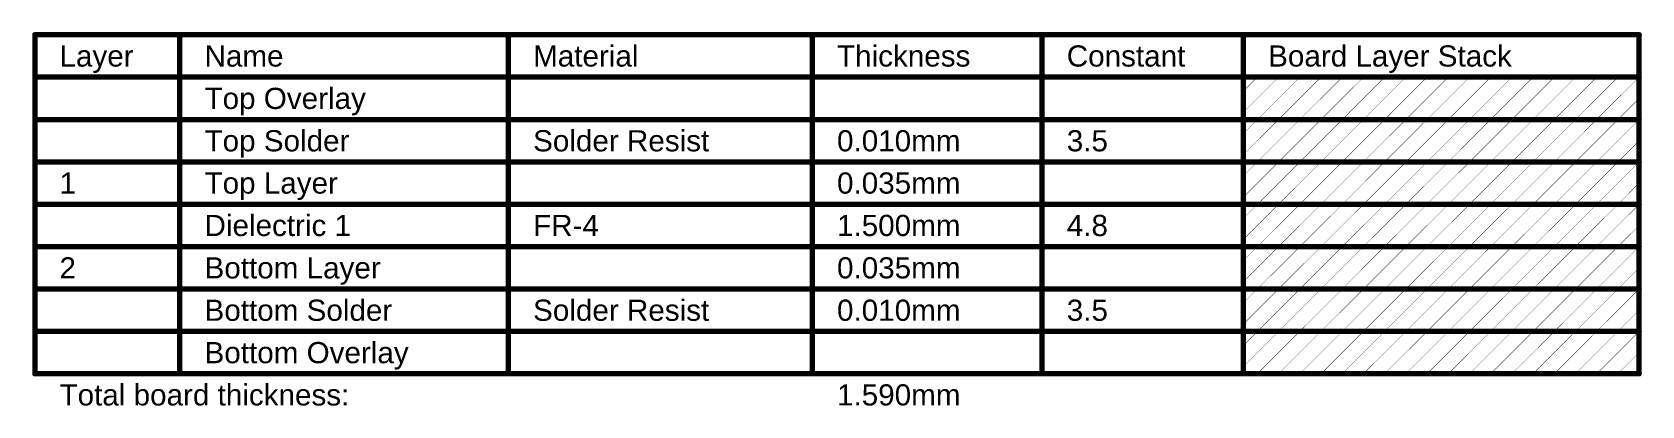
# Model space of a CAD drawing. Header units: inches. Extents: x -27 to 89, y -7 to 71.
# Drawn here: x -27 to 88.7, y 44.5 to 71.3 of the extents above; entities that cross this region are included whole.
import ezdxf

# ---------------------------------------------------------------- set-up
doc = ezdxf.new("R2010")
doc.units = ezdxf.units.IN
doc.layers.add('Dimensions', color=6, linetype='Continuous')
doc.styles.add('Arial', font='', dxfattribs={"height": 0.2})
doc.styles.get('Arial').set_extended_font_data('Arial')

msp = doc.modelspace()

# ---------------------------------------------------------------- texts
at = {"layer": 'Dimensions', "style": 'Arial'}
for s, height, p in [('Layer', 1.524, (-25.04, 68.86)), ('Name', 1.524, (-14.62, 68.86)), ('Material', 1.524, (8.99, 68.86)), ('Thickness', 1.524, (30.83, 68.86)), ('Constant', 1.524, (47.34, 68.86)), ('Board Layer Stack', 1.524, (61.81, 68.86)), ('Top Overlay', 1.524, (-14.62, 65.81)), ('Top Solder', 1.524, (-14.62, 62.76)), ('Solder Resist', 1.524, (8.99, 62.76)), ('0.010mm', 1.524, (30.83, 62.76)), ('3.5', 1.524, (47.34, 62.76)), ('1', 1.52, (-25.04, 59.72)), ('Top Layer', 1.524, (-14.62, 59.72)), ('0.035mm', 1.524, (30.83, 59.72)), ('Dielectric 1', 1.524, (-14.62, 56.67)), ('FR-4', 1.524, (8.99, 56.67)), ('1.500mm', 1.524, (30.83, 56.67)), ('4.8', 1.524, (47.34, 56.67)), ('2', 1.52, (-25.04, 53.62)), ('Bottom Layer', 1.524, (-14.62, 53.62)), ('0.035mm', 1.524, (30.83, 53.62)), ('Bottom Solder', 1.524, (-14.62, 50.57)), ('Solder Resist', 1.524, (8.99, 50.57)), ('0.010mm', 1.524, (30.83, 50.57)), ('3.5', 1.524, (47.34, 50.57)), ('Bottom Overlay', 1.524, (-14.62, 47.52)), ('Total board thickness:', 1.524, (-25.04, 44.48)), ('1.590mm', 1.524, (30.83, 44.48))]:
    msp.add_text(s, height=height, dxfattribs=at).set_placement(p)

# ---------------------------------------------------------------- linework, layer by layer
at = {"layer": 'Dimensions'}
for points in [[(-26.81, 71.15, 0.381, 0.381, 0), (88.47, 71.15, 0.381, 0.381, 0)], [(-26.81, 46.76, 0.381, 0.381, 0), (-26.81, 71.15, 0.381, 0.381, 0)], [(-16.4, 46.76, 0.381, 0.381, 0), (-16.4, 71.15, 0.381, 0.381, 0)], [(7.21, 46.76, 0.381, 0.381, 0), (7.21, 71.15, 0.381, 0.381, 0)], [(29.05, 46.76, 0.381, 0.381, 0), (29.05, 71.15, 0.381, 0.381, 0)], [(45.56, 46.76, 0.381, 0.381, 0), (45.56, 71.15, 0.381, 0.381, 0)], [(60.03, 46.76, 0.381, 0.381, 0), (60.03, 71.15, 0.381, 0.381, 0)], [(88.47, 46.76, 0.381, 0.381, 0), (88.47, 71.15, 0.381, 0.381, 0)], [(-26.81, 68.1, 0.381, 0.381, 0), (88.47, 68.1, 0.381, 0.381, 0)], [(60.03, 65.57, 0.0254, 0.0254, 0), (62.56, 68.1, 0.0254, 0.0254, 0)], [(60.03, 67.09, 0.0254, 0.0254, 0), (61.04, 68.1, 0.0254, 0.0254, 0)], [(61.04, 65.05, 0.0254, 0.0254, 0), (64.09, 68.1, 0.0254, 0.0254, 0)], [(62.56, 65.05, 0.0254, 0.0254, 0), (65.61, 68.1, 0.0254, 0.0254, 0)], [(64.09, 65.05, 0.0254, 0.0254, 0), (67.14, 68.1, 0.0254, 0.0254, 0)], [(65.61, 65.05, 0.0254, 0.0254, 0), (68.66, 68.1, 0.0254, 0.0254, 0)], [(67.14, 65.05, 0.0254, 0.0254, 0), (70.18, 68.1, 0.0254, 0.0254, 0)], [(68.66, 65.05, 0.0254, 0.0254, 0), (71.71, 68.1, 0.0254, 0.0254, 0)], [(70.18, 65.05, 0.0254, 0.0254, 0), (73.23, 68.1, 0.0254, 0.0254, 0)], [(71.71, 65.05, 0.0254, 0.0254, 0), (74.76, 68.1, 0.0254, 0.0254, 0)], [(73.23, 65.05, 0.0254, 0.0254, 0), (76.28, 68.1, 0.0254, 0.0254, 0)], [(74.76, 65.05, 0.0254, 0.0254, 0), (77.8, 68.1, 0.0254, 0.0254, 0)], [(76.28, 65.05, 0.0254, 0.0254, 0), (79.33, 68.1, 0.0254, 0.0254, 0)], [(77.8, 65.05, 0.0254, 0.0254, 0), (80.85, 68.1, 0.0254, 0.0254, 0)], [(79.33, 65.05, 0.0254, 0.0254, 0), (82.38, 68.1, 0.0254, 0.0254, 0)], [(80.85, 65.05, 0.0254, 0.0254, 0), (83.9, 68.1, 0.0254, 0.0254, 0)], [(82.38, 65.05, 0.0254, 0.0254, 0), (85.42, 68.1, 0.0254, 0.0254, 0)], [(83.9, 65.05, 0.0254, 0.0254, 0), (86.95, 68.1, 0.0254, 0.0254, 0)], [(85.42, 65.05, 0.0254, 0.0254, 0), (88.47, 68.1, 0.0254, 0.0254, 0)], [(86.95, 65.05, 0.0254, 0.0254, 0), (88.47, 66.57, 0.0254, 0.0254, 0)], [(-26.81, 65.05, 0.381, 0.381, 0), (-16.4, 65.05, 0.381, 0.381, 0)], [(-16.4, 65.05, 0.381, 0.381, 0), (7.21, 65.05, 0.381, 0.381, 0)], [(7.21, 65.05, 0.381, 0.381, 0), (29.05, 65.05, 0.381, 0.381, 0)], [(29.05, 65.05, 0.381, 0.381, 0), (45.56, 65.05, 0.381, 0.381, 0)], [(45.56, 65.05, 0.381, 0.381, 0), (60.03, 65.05, 0.381, 0.381, 0)], [(60.03, 65.05, 0.381, 0.381, 0), (88.47, 65.05, 0.381, 0.381, 0)], [(60.03, 62.52, 0.0254, 0.0254, 0), (62.56, 65.05, 0.0254, 0.0254, 0)], [(60.03, 64.04, 0.0254, 0.0254, 0), (61.04, 65.05, 0.0254, 0.0254, 0)], [(61.04, 62, 0.0254, 0.0254, 0), (64.09, 65.05, 0.0254, 0.0254, 0)], [(62.56, 62, 0.0254, 0.0254, 0), (65.61, 65.05, 0.0254, 0.0254, 0)], [(64.09, 62, 0.0254, 0.0254, 0), (67.14, 65.05, 0.0254, 0.0254, 0)], [(65.61, 62, 0.0254, 0.0254, 0), (68.66, 65.05, 0.0254, 0.0254, 0)], [(67.14, 62, 0.0254, 0.0254, 0), (70.18, 65.05, 0.0254, 0.0254, 0)], [(68.66, 62, 0.0254, 0.0254, 0), (71.71, 65.05, 0.0254, 0.0254, 0)], [(70.18, 62, 0.0254, 0.0254, 0), (73.23, 65.05, 0.0254, 0.0254, 0)], [(71.71, 62, 0.0254, 0.0254, 0), (74.76, 65.05, 0.0254, 0.0254, 0)], [(73.23, 62, 0.0254, 0.0254, 0), (76.28, 65.05, 0.0254, 0.0254, 0)], [(74.76, 62, 0.0254, 0.0254, 0), (77.8, 65.05, 0.0254, 0.0254, 0)], [(76.28, 62, 0.0254, 0.0254, 0), (79.33, 65.05, 0.0254, 0.0254, 0)], [(77.8, 62, 0.0254, 0.0254, 0), (80.85, 65.05, 0.0254, 0.0254, 0)], [(79.33, 62, 0.0254, 0.0254, 0), (82.38, 65.05, 0.0254, 0.0254, 0)], [(80.85, 62, 0.0254, 0.0254, 0), (83.9, 65.05, 0.0254, 0.0254, 0)], [(82.38, 62, 0.0254, 0.0254, 0), (85.42, 65.05, 0.0254, 0.0254, 0)], [(83.9, 62, 0.0254, 0.0254, 0), (86.95, 65.05, 0.0254, 0.0254, 0)], [(85.42, 62, 0.0254, 0.0254, 0), (88.47, 65.05, 0.0254, 0.0254, 0)], [(86.95, 62, 0.0254, 0.0254, 0), (88.47, 63.53, 0.0254, 0.0254, 0)], [(-26.81, 62, 0.381, 0.381, 0), (-16.4, 62, 0.381, 0.381, 0)], [(-16.4, 62, 0.381, 0.381, 0), (7.21, 62, 0.381, 0.381, 0)], [(7.21, 62, 0.381, 0.381, 0), (29.05, 62, 0.381, 0.381, 0)], [(29.05, 62, 0.381, 0.381, 0), (45.56, 62, 0.381, 0.381, 0)], [(45.56, 62, 0.381, 0.381, 0), (60.03, 62, 0.381, 0.381, 0)], [(60.03, 62, 0.381, 0.381, 0), (88.47, 62, 0.381, 0.381, 0)], [(60.03, 59.47, 0.0254, 0.0254, 0), (62.56, 62, 0.0254, 0.0254, 0)], [(60.03, 60.99, 0.0254, 0.0254, 0), (61.04, 62, 0.0254, 0.0254, 0)], [(61.04, 58.95, 0.0254, 0.0254, 0), (64.09, 62, 0.0254, 0.0254, 0)], [(62.56, 58.95, 0.0254, 0.0254, 0), (65.61, 62, 0.0254, 0.0254, 0)], [(64.09, 58.95, 0.0254, 0.0254, 0), (67.14, 62, 0.0254, 0.0254, 0)], [(65.61, 58.95, 0.0254, 0.0254, 0), (68.66, 62, 0.0254, 0.0254, 0)], [(67.14, 58.95, 0.0254, 0.0254, 0), (70.18, 62, 0.0254, 0.0254, 0)], [(68.66, 58.95, 0.0254, 0.0254, 0), (71.71, 62, 0.0254, 0.0254, 0)], [(70.18, 58.95, 0.0254, 0.0254, 0), (73.23, 62, 0.0254, 0.0254, 0)], [(71.71, 58.95, 0.0254, 0.0254, 0), (74.76, 62, 0.0254, 0.0254, 0)], [(73.23, 58.95, 0.0254, 0.0254, 0), (76.28, 62, 0.0254, 0.0254, 0)], [(74.76, 58.95, 0.0254, 0.0254, 0), (77.8, 62, 0.0254, 0.0254, 0)], [(76.28, 58.95, 0.0254, 0.0254, 0), (79.33, 62, 0.0254, 0.0254, 0)], [(77.8, 58.95, 0.0254, 0.0254, 0), (80.85, 62, 0.0254, 0.0254, 0)], [(79.33, 58.95, 0.0254, 0.0254, 0), (82.38, 62, 0.0254, 0.0254, 0)], [(80.85, 58.95, 0.0254, 0.0254, 0), (83.9, 62, 0.0254, 0.0254, 0)], [(82.38, 58.95, 0.0254, 0.0254, 0), (85.42, 62, 0.0254, 0.0254, 0)], [(83.9, 58.95, 0.0254, 0.0254, 0), (86.95, 62, 0.0254, 0.0254, 0)], [(85.42, 58.95, 0.0254, 0.0254, 0), (88.47, 62, 0.0254, 0.0254, 0)], [(86.95, 58.95, 0.0254, 0.0254, 0), (88.47, 60.48, 0.0254, 0.0254, 0)], [(-26.81, 58.95, 0.381, 0.381, 0), (-16.4, 58.95, 0.381, 0.381, 0)], [(-16.4, 58.95, 0.381, 0.381, 0), (7.21, 58.95, 0.381, 0.381, 0)], [(7.21, 58.95, 0.381, 0.381, 0), (29.05, 58.95, 0.381, 0.381, 0)], [(29.05, 58.95, 0.381, 0.381, 0), (45.56, 58.95, 0.381, 0.381, 0)], [(45.56, 58.95, 0.381, 0.381, 0), (60.03, 58.95, 0.381, 0.381, 0)], [(60.03, 58.95, 0.381, 0.381, 0), (88.47, 58.95, 0.381, 0.381, 0)], [(60.03, 56.42, 0.0254, 0.0254, 0), (62.56, 58.95, 0.0254, 0.0254, 0)], [(60.03, 57.95, 0.0254, 0.0254, 0), (61.04, 58.95, 0.0254, 0.0254, 0)], [(61.04, 55.91, 0.0254, 0.0254, 0), (64.09, 58.95, 0.0254, 0.0254, 0)], [(62.56, 55.91, 0.0254, 0.0254, 0), (65.61, 58.95, 0.0254, 0.0254, 0)], [(64.09, 55.91, 0.0254, 0.0254, 0), (67.14, 58.95, 0.0254, 0.0254, 0)], [(65.61, 55.91, 0.0254, 0.0254, 0), (68.66, 58.95, 0.0254, 0.0254, 0)], [(67.14, 55.91, 0.0254, 0.0254, 0), (70.18, 58.95, 0.0254, 0.0254, 0)], [(68.66, 55.91, 0.0254, 0.0254, 0), (71.71, 58.95, 0.0254, 0.0254, 0)], [(70.18, 55.91, 0.0254, 0.0254, 0), (73.23, 58.95, 0.0254, 0.0254, 0)], [(71.71, 55.91, 0.0254, 0.0254, 0), (74.76, 58.95, 0.0254, 0.0254, 0)], [(73.23, 55.91, 0.0254, 0.0254, 0), (76.28, 58.95, 0.0254, 0.0254, 0)], [(74.76, 55.91, 0.0254, 0.0254, 0), (77.8, 58.95, 0.0254, 0.0254, 0)], [(76.28, 55.91, 0.0254, 0.0254, 0), (79.33, 58.95, 0.0254, 0.0254, 0)], [(77.8, 55.91, 0.0254, 0.0254, 0), (80.85, 58.95, 0.0254, 0.0254, 0)], [(79.33, 55.91, 0.0254, 0.0254, 0), (82.38, 58.95, 0.0254, 0.0254, 0)], [(80.85, 55.91, 0.0254, 0.0254, 0), (83.9, 58.95, 0.0254, 0.0254, 0)], [(82.38, 55.91, 0.0254, 0.0254, 0), (85.42, 58.95, 0.0254, 0.0254, 0)], [(83.9, 55.91, 0.0254, 0.0254, 0), (86.95, 58.95, 0.0254, 0.0254, 0)], [(85.42, 55.91, 0.0254, 0.0254, 0), (88.47, 58.95, 0.0254, 0.0254, 0)], [(86.95, 55.91, 0.0254, 0.0254, 0), (88.47, 57.43, 0.0254, 0.0254, 0)], [(-26.81, 55.91, 0.381, 0.381, 0), (-16.4, 55.91, 0.381, 0.381, 0)], [(-16.4, 55.91, 0.381, 0.381, 0), (7.21, 55.91, 0.381, 0.381, 0)], [(7.21, 55.91, 0.381, 0.381, 0), (29.05, 55.91, 0.381, 0.381, 0)], [(29.05, 55.91, 0.381, 0.381, 0), (45.56, 55.91, 0.381, 0.381, 0)], [(45.56, 55.91, 0.381, 0.381, 0), (60.03, 55.91, 0.381, 0.381, 0)], [(60.03, 55.91, 0.381, 0.381, 0), (88.47, 55.91, 0.381, 0.381, 0)], [(60.03, 53.37, 0.0254, 0.0254, 0), (62.56, 55.91, 0.0254, 0.0254, 0)], [(60.03, 54.9, 0.0254, 0.0254, 0), (61.04, 55.91, 0.0254, 0.0254, 0)], [(61.04, 52.86, 0.0254, 0.0254, 0), (64.09, 55.91, 0.0254, 0.0254, 0)], [(62.56, 52.86, 0.0254, 0.0254, 0), (65.61, 55.91, 0.0254, 0.0254, 0)], [(64.09, 52.86, 0.0254, 0.0254, 0), (67.14, 55.91, 0.0254, 0.0254, 0)], [(65.61, 52.86, 0.0254, 0.0254, 0), (68.66, 55.91, 0.0254, 0.0254, 0)], [(67.14, 52.86, 0.0254, 0.0254, 0), (70.18, 55.91, 0.0254, 0.0254, 0)], [(68.66, 52.86, 0.0254, 0.0254, 0), (71.71, 55.91, 0.0254, 0.0254, 0)], [(70.18, 52.86, 0.0254, 0.0254, 0), (73.23, 55.91, 0.0254, 0.0254, 0)], [(71.71, 52.86, 0.0254, 0.0254, 0), (74.76, 55.91, 0.0254, 0.0254, 0)], [(73.23, 52.86, 0.0254, 0.0254, 0), (76.28, 55.91, 0.0254, 0.0254, 0)], [(74.76, 52.86, 0.0254, 0.0254, 0), (77.8, 55.91, 0.0254, 0.0254, 0)], [(76.28, 52.86, 0.0254, 0.0254, 0), (79.33, 55.91, 0.0254, 0.0254, 0)], [(77.8, 52.86, 0.0254, 0.0254, 0), (80.85, 55.91, 0.0254, 0.0254, 0)], [(79.33, 52.86, 0.0254, 0.0254, 0), (82.38, 55.91, 0.0254, 0.0254, 0)], [(80.85, 52.86, 0.0254, 0.0254, 0), (83.9, 55.91, 0.0254, 0.0254, 0)], [(82.38, 52.86, 0.0254, 0.0254, 0), (85.42, 55.91, 0.0254, 0.0254, 0)], [(83.9, 52.86, 0.0254, 0.0254, 0), (86.95, 55.91, 0.0254, 0.0254, 0)], [(85.42, 52.86, 0.0254, 0.0254, 0), (88.47, 55.91, 0.0254, 0.0254, 0)], [(86.95, 52.86, 0.0254, 0.0254, 0), (88.47, 54.38, 0.0254, 0.0254, 0)], [(-26.81, 52.86, 0.381, 0.381, 0), (-16.4, 52.86, 0.381, 0.381, 0)], [(-16.4, 52.86, 0.381, 0.381, 0), (7.21, 52.86, 0.381, 0.381, 0)], [(7.21, 52.86, 0.381, 0.381, 0), (29.05, 52.86, 0.381, 0.381, 0)], [(29.05, 52.86, 0.381, 0.381, 0), (45.56, 52.86, 0.381, 0.381, 0)], [(45.56, 52.86, 0.381, 0.381, 0), (60.03, 52.86, 0.381, 0.381, 0)], [(60.03, 52.86, 0.381, 0.381, 0), (88.47, 52.86, 0.381, 0.381, 0)], [(60.03, 50.33, 0.0254, 0.0254, 0), (62.56, 52.86, 0.0254, 0.0254, 0)], [(60.03, 51.85, 0.0254, 0.0254, 0), (61.04, 52.86, 0.0254, 0.0254, 0)], [(61.04, 49.81, 0.0254, 0.0254, 0), (64.09, 52.86, 0.0254, 0.0254, 0)], [(62.56, 49.81, 0.0254, 0.0254, 0), (65.61, 52.86, 0.0254, 0.0254, 0)], [(64.09, 49.81, 0.0254, 0.0254, 0), (67.14, 52.86, 0.0254, 0.0254, 0)], [(65.61, 49.81, 0.0254, 0.0254, 0), (68.66, 52.86, 0.0254, 0.0254, 0)], [(67.14, 49.81, 0.0254, 0.0254, 0), (70.18, 52.86, 0.0254, 0.0254, 0)], [(68.66, 49.81, 0.0254, 0.0254, 0), (71.71, 52.86, 0.0254, 0.0254, 0)], [(70.18, 49.81, 0.0254, 0.0254, 0), (73.23, 52.86, 0.0254, 0.0254, 0)], [(71.71, 49.81, 0.0254, 0.0254, 0), (74.76, 52.86, 0.0254, 0.0254, 0)], [(73.23, 49.81, 0.0254, 0.0254, 0), (76.28, 52.86, 0.0254, 0.0254, 0)], [(74.76, 49.81, 0.0254, 0.0254, 0), (77.8, 52.86, 0.0254, 0.0254, 0)], [(76.28, 49.81, 0.0254, 0.0254, 0), (79.33, 52.86, 0.0254, 0.0254, 0)], [(77.8, 49.81, 0.0254, 0.0254, 0), (80.85, 52.86, 0.0254, 0.0254, 0)], [(79.33, 49.81, 0.0254, 0.0254, 0), (82.38, 52.86, 0.0254, 0.0254, 0)], [(80.85, 49.81, 0.0254, 0.0254, 0), (83.9, 52.86, 0.0254, 0.0254, 0)], [(82.38, 49.81, 0.0254, 0.0254, 0), (85.42, 52.86, 0.0254, 0.0254, 0)], [(83.9, 49.81, 0.0254, 0.0254, 0), (86.95, 52.86, 0.0254, 0.0254, 0)], [(85.42, 49.81, 0.0254, 0.0254, 0), (88.47, 52.86, 0.0254, 0.0254, 0)], [(86.95, 49.81, 0.0254, 0.0254, 0), (88.47, 51.33, 0.0254, 0.0254, 0)], [(-26.81, 49.81, 0.381, 0.381, 0), (-16.4, 49.81, 0.381, 0.381, 0)], [(-16.4, 49.81, 0.381, 0.381, 0), (7.21, 49.81, 0.381, 0.381, 0)], [(7.21, 49.81, 0.381, 0.381, 0), (29.05, 49.81, 0.381, 0.381, 0)], [(29.05, 49.81, 0.381, 0.381, 0), (45.56, 49.81, 0.381, 0.381, 0)], [(45.56, 49.81, 0.381, 0.381, 0), (60.03, 49.81, 0.381, 0.381, 0)], [(60.03, 49.81, 0.381, 0.381, 0), (88.47, 49.81, 0.381, 0.381, 0)], [(60.03, 47.28, 0.0254, 0.0254, 0), (62.56, 49.81, 0.0254, 0.0254, 0)], [(60.03, 48.8, 0.0254, 0.0254, 0), (61.04, 49.81, 0.0254, 0.0254, 0)], [(61.04, 46.76, 0.0254, 0.0254, 0), (64.09, 49.81, 0.0254, 0.0254, 0)], [(62.56, 46.76, 0.0254, 0.0254, 0), (65.61, 49.81, 0.0254, 0.0254, 0)], [(64.09, 46.76, 0.0254, 0.0254, 0), (67.14, 49.81, 0.0254, 0.0254, 0)], [(65.61, 46.76, 0.0254, 0.0254, 0), (68.66, 49.81, 0.0254, 0.0254, 0)], [(67.14, 46.76, 0.0254, 0.0254, 0), (70.18, 49.81, 0.0254, 0.0254, 0)], [(68.66, 46.76, 0.0254, 0.0254, 0), (71.71, 49.81, 0.0254, 0.0254, 0)], [(70.18, 46.76, 0.0254, 0.0254, 0), (73.23, 49.81, 0.0254, 0.0254, 0)], [(71.71, 46.76, 0.0254, 0.0254, 0), (74.76, 49.81, 0.0254, 0.0254, 0)], [(73.23, 46.76, 0.0254, 0.0254, 0), (76.28, 49.81, 0.0254, 0.0254, 0)], [(74.76, 46.76, 0.0254, 0.0254, 0), (77.8, 49.81, 0.0254, 0.0254, 0)], [(76.28, 46.76, 0.0254, 0.0254, 0), (79.33, 49.81, 0.0254, 0.0254, 0)], [(77.8, 46.76, 0.0254, 0.0254, 0), (80.85, 49.81, 0.0254, 0.0254, 0)], [(79.33, 46.76, 0.0254, 0.0254, 0), (82.38, 49.81, 0.0254, 0.0254, 0)], [(80.85, 46.76, 0.0254, 0.0254, 0), (83.9, 49.81, 0.0254, 0.0254, 0)], [(82.38, 46.76, 0.0254, 0.0254, 0), (85.42, 49.81, 0.0254, 0.0254, 0)], [(83.9, 46.76, 0.0254, 0.0254, 0), (86.95, 49.81, 0.0254, 0.0254, 0)], [(85.42, 46.76, 0.0254, 0.0254, 0), (88.47, 49.81, 0.0254, 0.0254, 0)], [(86.95, 46.76, 0.0254, 0.0254, 0), (88.47, 48.29, 0.0254, 0.0254, 0)], [(-26.81, 46.76, 0.381, 0.381, 0), (-16.4, 46.76, 0.381, 0.381, 0)], [(-16.4, 46.76, 0.381, 0.381, 0), (7.21, 46.76, 0.381, 0.381, 0)], [(7.21, 46.76, 0.381, 0.381, 0), (29.05, 46.76, 0.381, 0.381, 0)], [(29.05, 46.76, 0.381, 0.381, 0), (45.56, 46.76, 0.381, 0.381, 0)], [(45.56, 46.76, 0.381, 0.381, 0), (60.03, 46.76, 0.381, 0.381, 0)], [(60.03, 46.76, 0.381, 0.381, 0), (88.47, 46.76, 0.381, 0.381, 0)]]:
    msp.add_lwpolyline(points, format="xyseb", dxfattribs=at)
for points in [[(-26.91, 71.15, 0.191, 0.191, 1), (-26.72, 71.15, 0.191, 0.191, 1)], [(-26.91, 71.15, 0.191, 0.191, 1), (-26.72, 71.15, 0.191, 0.191, 1)], [(-16.5, 71.15, 0.191, 0.191, 1), (-16.31, 71.15, 0.191, 0.191, 1)], [(7.12, 71.15, 0.191, 0.191, 1), (7.31, 71.15, 0.191, 0.191, 1)], [(28.96, 71.15, 0.191, 0.191, 1), (29.15, 71.15, 0.191, 0.191, 1)], [(45.46, 71.15, 0.191, 0.191, 1), (45.65, 71.15, 0.191, 0.191, 1)], [(59.94, 71.15, 0.191, 0.191, 1), (60.13, 71.15, 0.191, 0.191, 1)], [(88.38, 71.15, 0.191, 0.191, 1), (88.57, 71.15, 0.191, 0.191, 1)], [(88.38, 71.15, 0.191, 0.191, 1), (88.57, 71.15, 0.191, 0.191, 1)], [(-26.91, 68.1, 0.191, 0.191, 1), (-26.72, 68.1, 0.191, 0.191, 1)], [(88.38, 68.1, 0.191, 0.191, 1), (88.57, 68.1, 0.191, 0.191, 1)], [(60.03, 67.09, 0.0127, 0.0127, 1), (60.04, 67.09, 0.0127, 0.0127, 1)], [(61.03, 68.1, 0.0127, 0.0127, 1), (61.05, 68.1, 0.0127, 0.0127, 1)], [(62.56, 68.1, 0.0127, 0.0127, 1), (62.57, 68.1, 0.0127, 0.0127, 1)], [(64.08, 68.1, 0.0127, 0.0127, 1), (64.09, 68.1, 0.0127, 0.0127, 1)], [(65.61, 68.1, 0.0127, 0.0127, 1), (65.62, 68.1, 0.0127, 0.0127, 1)], [(67.13, 68.1, 0.0127, 0.0127, 1), (67.14, 68.1, 0.0127, 0.0127, 1)], [(68.65, 68.1, 0.0127, 0.0127, 1), (68.67, 68.1, 0.0127, 0.0127, 1)], [(70.18, 68.1, 0.0127, 0.0127, 1), (70.19, 68.1, 0.0127, 0.0127, 1)], [(71.7, 68.1, 0.0127, 0.0127, 1), (71.71, 68.1, 0.0127, 0.0127, 1)], [(73.23, 68.1, 0.0127, 0.0127, 1), (73.24, 68.1, 0.0127, 0.0127, 1)], [(74.75, 68.1, 0.0127, 0.0127, 1), (74.76, 68.1, 0.0127, 0.0127, 1)], [(76.27, 68.1, 0.0127, 0.0127, 1), (76.29, 68.1, 0.0127, 0.0127, 1)], [(77.8, 68.1, 0.0127, 0.0127, 1), (77.81, 68.1, 0.0127, 0.0127, 1)], [(79.32, 68.1, 0.0127, 0.0127, 1), (79.33, 68.1, 0.0127, 0.0127, 1)], [(80.85, 68.1, 0.0127, 0.0127, 1), (80.86, 68.1, 0.0127, 0.0127, 1)], [(82.37, 68.1, 0.0127, 0.0127, 1), (82.38, 68.1, 0.0127, 0.0127, 1)], [(83.89, 68.1, 0.0127, 0.0127, 1), (83.91, 68.1, 0.0127, 0.0127, 1)], [(85.42, 68.1, 0.0127, 0.0127, 1), (85.43, 68.1, 0.0127, 0.0127, 1)], [(86.94, 68.1, 0.0127, 0.0127, 1), (86.95, 68.1, 0.0127, 0.0127, 1)], [(88.47, 68.1, 0.0127, 0.0127, 1), (88.48, 68.1, 0.0127, 0.0127, 1)], [(88.47, 66.57, 0.0127, 0.0127, 1), (88.48, 66.57, 0.0127, 0.0127, 1)], [(-26.91, 65.05, 0.191, 0.191, 1), (-26.72, 65.05, 0.191, 0.191, 1)], [(-16.5, 65.05, 0.191, 0.191, 1), (-16.31, 65.05, 0.191, 0.191, 1)], [(-16.5, 65.05, 0.191, 0.191, 1), (-16.31, 65.05, 0.191, 0.191, 1)], [(7.12, 65.05, 0.191, 0.191, 1), (7.31, 65.05, 0.191, 0.191, 1)], [(7.12, 65.05, 0.191, 0.191, 1), (7.31, 65.05, 0.191, 0.191, 1)], [(28.96, 65.05, 0.191, 0.191, 1), (29.15, 65.05, 0.191, 0.191, 1)], [(28.96, 65.05, 0.191, 0.191, 1), (29.15, 65.05, 0.191, 0.191, 1)], [(45.46, 65.05, 0.191, 0.191, 1), (45.65, 65.05, 0.191, 0.191, 1)], [(45.46, 65.05, 0.191, 0.191, 1), (45.65, 65.05, 0.191, 0.191, 1)], [(59.94, 65.05, 0.191, 0.191, 1), (60.13, 65.05, 0.191, 0.191, 1)], [(59.94, 65.05, 0.191, 0.191, 1), (60.13, 65.05, 0.191, 0.191, 1)], [(60.03, 65.57, 0.0127, 0.0127, 1), (60.04, 65.57, 0.0127, 0.0127, 1)], [(61.03, 65.05, 0.0127, 0.0127, 1), (61.05, 65.05, 0.0127, 0.0127, 1)], [(61.03, 65.05, 0.0127, 0.0127, 1), (61.05, 65.05, 0.0127, 0.0127, 1)], [(62.56, 65.05, 0.0127, 0.0127, 1), (62.57, 65.05, 0.0127, 0.0127, 1)], [(62.56, 65.05, 0.0127, 0.0127, 1), (62.57, 65.05, 0.0127, 0.0127, 1)], [(64.08, 65.05, 0.0127, 0.0127, 1), (64.09, 65.05, 0.0127, 0.0127, 1)], [(64.08, 65.05, 0.0127, 0.0127, 1), (64.09, 65.05, 0.0127, 0.0127, 1)], [(65.61, 65.05, 0.0127, 0.0127, 1), (65.62, 65.05, 0.0127, 0.0127, 1)], [(65.61, 65.05, 0.0127, 0.0127, 1), (65.62, 65.05, 0.0127, 0.0127, 1)], [(67.13, 65.05, 0.0127, 0.0127, 1), (67.14, 65.05, 0.0127, 0.0127, 1)], [(67.13, 65.05, 0.0127, 0.0127, 1), (67.14, 65.05, 0.0127, 0.0127, 1)], [(68.65, 65.05, 0.0127, 0.0127, 1), (68.67, 65.05, 0.0127, 0.0127, 1)], [(68.65, 65.05, 0.0127, 0.0127, 1), (68.67, 65.05, 0.0127, 0.0127, 1)], [(70.18, 65.05, 0.0127, 0.0127, 1), (70.19, 65.05, 0.0127, 0.0127, 1)], [(70.18, 65.05, 0.0127, 0.0127, 1), (70.19, 65.05, 0.0127, 0.0127, 1)], [(71.7, 65.05, 0.0127, 0.0127, 1), (71.71, 65.05, 0.0127, 0.0127, 1)], [(71.7, 65.05, 0.0127, 0.0127, 1), (71.71, 65.05, 0.0127, 0.0127, 1)], [(73.23, 65.05, 0.0127, 0.0127, 1), (73.24, 65.05, 0.0127, 0.0127, 1)], [(73.23, 65.05, 0.0127, 0.0127, 1), (73.24, 65.05, 0.0127, 0.0127, 1)], [(74.75, 65.05, 0.0127, 0.0127, 1), (74.76, 65.05, 0.0127, 0.0127, 1)], [(74.75, 65.05, 0.0127, 0.0127, 1), (74.76, 65.05, 0.0127, 0.0127, 1)], [(76.27, 65.05, 0.0127, 0.0127, 1), (76.29, 65.05, 0.0127, 0.0127, 1)], [(76.27, 65.05, 0.0127, 0.0127, 1), (76.29, 65.05, 0.0127, 0.0127, 1)], [(77.8, 65.05, 0.0127, 0.0127, 1), (77.81, 65.05, 0.0127, 0.0127, 1)], [(77.8, 65.05, 0.0127, 0.0127, 1), (77.81, 65.05, 0.0127, 0.0127, 1)], [(79.32, 65.05, 0.0127, 0.0127, 1), (79.33, 65.05, 0.0127, 0.0127, 1)], [(79.32, 65.05, 0.0127, 0.0127, 1), (79.33, 65.05, 0.0127, 0.0127, 1)], [(80.85, 65.05, 0.0127, 0.0127, 1), (80.86, 65.05, 0.0127, 0.0127, 1)], [(80.85, 65.05, 0.0127, 0.0127, 1), (80.86, 65.05, 0.0127, 0.0127, 1)], [(82.37, 65.05, 0.0127, 0.0127, 1), (82.38, 65.05, 0.0127, 0.0127, 1)], [(82.37, 65.05, 0.0127, 0.0127, 1), (82.38, 65.05, 0.0127, 0.0127, 1)], [(83.89, 65.05, 0.0127, 0.0127, 1), (83.91, 65.05, 0.0127, 0.0127, 1)], [(83.89, 65.05, 0.0127, 0.0127, 1), (83.91, 65.05, 0.0127, 0.0127, 1)], [(85.42, 65.05, 0.0127, 0.0127, 1), (85.43, 65.05, 0.0127, 0.0127, 1)], [(85.42, 65.05, 0.0127, 0.0127, 1), (85.43, 65.05, 0.0127, 0.0127, 1)], [(86.94, 65.05, 0.0127, 0.0127, 1), (86.95, 65.05, 0.0127, 0.0127, 1)], [(86.94, 65.05, 0.0127, 0.0127, 1), (86.95, 65.05, 0.0127, 0.0127, 1)], [(88.38, 65.05, 0.191, 0.191, 1), (88.57, 65.05, 0.191, 0.191, 1)], [(88.47, 65.05, 0.0127, 0.0127, 1), (88.48, 65.05, 0.0127, 0.0127, 1)], [(60.03, 64.04, 0.0127, 0.0127, 1), (60.04, 64.04, 0.0127, 0.0127, 1)], [(60.03, 62.52, 0.0127, 0.0127, 1), (60.04, 62.52, 0.0127, 0.0127, 1)], [(88.47, 63.53, 0.0127, 0.0127, 1), (88.48, 63.53, 0.0127, 0.0127, 1)], [(-26.91, 62, 0.191, 0.191, 1), (-26.72, 62, 0.191, 0.191, 1)], [(-16.5, 62, 0.191, 0.191, 1), (-16.31, 62, 0.191, 0.191, 1)], [(-16.5, 62, 0.191, 0.191, 1), (-16.31, 62, 0.191, 0.191, 1)], [(7.12, 62, 0.191, 0.191, 1), (7.31, 62, 0.191, 0.191, 1)], [(7.12, 62, 0.191, 0.191, 1), (7.31, 62, 0.191, 0.191, 1)], [(28.96, 62, 0.191, 0.191, 1), (29.15, 62, 0.191, 0.191, 1)], [(28.96, 62, 0.191, 0.191, 1), (29.15, 62, 0.191, 0.191, 1)], [(45.46, 62, 0.191, 0.191, 1), (45.65, 62, 0.191, 0.191, 1)], [(45.46, 62, 0.191, 0.191, 1), (45.65, 62, 0.191, 0.191, 1)], [(59.94, 62, 0.191, 0.191, 1), (60.13, 62, 0.191, 0.191, 1)], [(59.94, 62, 0.191, 0.191, 1), (60.13, 62, 0.191, 0.191, 1)], [(61.03, 62, 0.0127, 0.0127, 1), (61.05, 62, 0.0127, 0.0127, 1)], [(61.03, 62, 0.0127, 0.0127, 1), (61.05, 62, 0.0127, 0.0127, 1)], [(62.56, 62, 0.0127, 0.0127, 1), (62.57, 62, 0.0127, 0.0127, 1)], [(62.56, 62, 0.0127, 0.0127, 1), (62.57, 62, 0.0127, 0.0127, 1)], [(64.08, 62, 0.0127, 0.0127, 1), (64.09, 62, 0.0127, 0.0127, 1)], [(64.08, 62, 0.0127, 0.0127, 1), (64.09, 62, 0.0127, 0.0127, 1)], [(65.61, 62, 0.0127, 0.0127, 1), (65.62, 62, 0.0127, 0.0127, 1)], [(65.61, 62, 0.0127, 0.0127, 1), (65.62, 62, 0.0127, 0.0127, 1)], [(67.13, 62, 0.0127, 0.0127, 1), (67.14, 62, 0.0127, 0.0127, 1)], [(67.13, 62, 0.0127, 0.0127, 1), (67.14, 62, 0.0127, 0.0127, 1)], [(68.65, 62, 0.0127, 0.0127, 1), (68.67, 62, 0.0127, 0.0127, 1)], [(68.65, 62, 0.0127, 0.0127, 1), (68.67, 62, 0.0127, 0.0127, 1)], [(70.18, 62, 0.0127, 0.0127, 1), (70.19, 62, 0.0127, 0.0127, 1)], [(70.18, 62, 0.0127, 0.0127, 1), (70.19, 62, 0.0127, 0.0127, 1)], [(71.7, 62, 0.0127, 0.0127, 1), (71.71, 62, 0.0127, 0.0127, 1)], [(71.7, 62, 0.0127, 0.0127, 1), (71.71, 62, 0.0127, 0.0127, 1)], [(73.23, 62, 0.0127, 0.0127, 1), (73.24, 62, 0.0127, 0.0127, 1)], [(73.23, 62, 0.0127, 0.0127, 1), (73.24, 62, 0.0127, 0.0127, 1)], [(74.75, 62, 0.0127, 0.0127, 1), (74.76, 62, 0.0127, 0.0127, 1)], [(74.75, 62, 0.0127, 0.0127, 1), (74.76, 62, 0.0127, 0.0127, 1)], [(76.27, 62, 0.0127, 0.0127, 1), (76.29, 62, 0.0127, 0.0127, 1)], [(76.27, 62, 0.0127, 0.0127, 1), (76.29, 62, 0.0127, 0.0127, 1)], [(77.8, 62, 0.0127, 0.0127, 1), (77.81, 62, 0.0127, 0.0127, 1)], [(77.8, 62, 0.0127, 0.0127, 1), (77.81, 62, 0.0127, 0.0127, 1)], [(79.32, 62, 0.0127, 0.0127, 1), (79.33, 62, 0.0127, 0.0127, 1)], [(79.32, 62, 0.0127, 0.0127, 1), (79.33, 62, 0.0127, 0.0127, 1)], [(80.85, 62, 0.0127, 0.0127, 1), (80.86, 62, 0.0127, 0.0127, 1)], [(80.85, 62, 0.0127, 0.0127, 1), (80.86, 62, 0.0127, 0.0127, 1)], [(82.37, 62, 0.0127, 0.0127, 1), (82.38, 62, 0.0127, 0.0127, 1)], [(82.37, 62, 0.0127, 0.0127, 1), (82.38, 62, 0.0127, 0.0127, 1)], [(83.89, 62, 0.0127, 0.0127, 1), (83.91, 62, 0.0127, 0.0127, 1)], [(83.89, 62, 0.0127, 0.0127, 1), (83.91, 62, 0.0127, 0.0127, 1)], [(85.42, 62, 0.0127, 0.0127, 1), (85.43, 62, 0.0127, 0.0127, 1)], [(85.42, 62, 0.0127, 0.0127, 1), (85.43, 62, 0.0127, 0.0127, 1)], [(86.94, 62, 0.0127, 0.0127, 1), (86.95, 62, 0.0127, 0.0127, 1)], [(86.94, 62, 0.0127, 0.0127, 1), (86.95, 62, 0.0127, 0.0127, 1)], [(88.38, 62, 0.191, 0.191, 1), (88.57, 62, 0.191, 0.191, 1)], [(88.47, 62, 0.0127, 0.0127, 1), (88.48, 62, 0.0127, 0.0127, 1)], [(60.03, 60.99, 0.0127, 0.0127, 1), (60.04, 60.99, 0.0127, 0.0127, 1)], [(88.47, 60.48, 0.0127, 0.0127, 1), (88.48, 60.48, 0.0127, 0.0127, 1)], [(-26.91, 58.95, 0.191, 0.191, 1), (-26.72, 58.95, 0.191, 0.191, 1)], [(-16.5, 58.95, 0.191, 0.191, 1), (-16.31, 58.95, 0.191, 0.191, 1)], [(-16.5, 58.95, 0.191, 0.191, 1), (-16.31, 58.95, 0.191, 0.191, 1)], [(7.12, 58.95, 0.191, 0.191, 1), (7.31, 58.95, 0.191, 0.191, 1)], [(7.12, 58.95, 0.191, 0.191, 1), (7.31, 58.95, 0.191, 0.191, 1)], [(28.96, 58.95, 0.191, 0.191, 1), (29.15, 58.95, 0.191, 0.191, 1)], [(28.96, 58.95, 0.191, 0.191, 1), (29.15, 58.95, 0.191, 0.191, 1)], [(45.46, 58.95, 0.191, 0.191, 1), (45.65, 58.95, 0.191, 0.191, 1)], [(45.46, 58.95, 0.191, 0.191, 1), (45.65, 58.95, 0.191, 0.191, 1)], [(59.94, 58.95, 0.191, 0.191, 1), (60.13, 58.95, 0.191, 0.191, 1)], [(59.94, 58.95, 0.191, 0.191, 1), (60.13, 58.95, 0.191, 0.191, 1)], [(60.03, 59.47, 0.0127, 0.0127, 1), (60.04, 59.47, 0.0127, 0.0127, 1)], [(88.38, 58.95, 0.191, 0.191, 1), (88.57, 58.95, 0.191, 0.191, 1)], [(60.03, 57.95, 0.0127, 0.0127, 1), (60.04, 57.95, 0.0127, 0.0127, 1)], [(61.03, 58.95, 0.0127, 0.0127, 1), (61.05, 58.95, 0.0127, 0.0127, 1)], [(61.03, 58.95, 0.0127, 0.0127, 1), (61.05, 58.95, 0.0127, 0.0127, 1)], [(62.56, 58.95, 0.0127, 0.0127, 1), (62.57, 58.95, 0.0127, 0.0127, 1)], [(62.56, 58.95, 0.0127, 0.0127, 1), (62.57, 58.95, 0.0127, 0.0127, 1)], [(64.08, 58.95, 0.0127, 0.0127, 1), (64.09, 58.95, 0.0127, 0.0127, 1)], [(64.08, 58.95, 0.0127, 0.0127, 1), (64.09, 58.95, 0.0127, 0.0127, 1)], [(65.61, 58.95, 0.0127, 0.0127, 1), (65.62, 58.95, 0.0127, 0.0127, 1)], [(65.61, 58.95, 0.0127, 0.0127, 1), (65.62, 58.95, 0.0127, 0.0127, 1)], [(67.13, 58.95, 0.0127, 0.0127, 1), (67.14, 58.95, 0.0127, 0.0127, 1)], [(67.13, 58.95, 0.0127, 0.0127, 1), (67.14, 58.95, 0.0127, 0.0127, 1)], [(68.65, 58.95, 0.0127, 0.0127, 1), (68.67, 58.95, 0.0127, 0.0127, 1)], [(68.65, 58.95, 0.0127, 0.0127, 1), (68.67, 58.95, 0.0127, 0.0127, 1)], [(70.18, 58.95, 0.0127, 0.0127, 1), (70.19, 58.95, 0.0127, 0.0127, 1)], [(70.18, 58.95, 0.0127, 0.0127, 1), (70.19, 58.95, 0.0127, 0.0127, 1)], [(71.7, 58.95, 0.0127, 0.0127, 1), (71.71, 58.95, 0.0127, 0.0127, 1)], [(71.7, 58.95, 0.0127, 0.0127, 1), (71.71, 58.95, 0.0127, 0.0127, 1)], [(73.23, 58.95, 0.0127, 0.0127, 1), (73.24, 58.95, 0.0127, 0.0127, 1)], [(73.23, 58.95, 0.0127, 0.0127, 1), (73.24, 58.95, 0.0127, 0.0127, 1)], [(74.75, 58.95, 0.0127, 0.0127, 1), (74.76, 58.95, 0.0127, 0.0127, 1)], [(74.75, 58.95, 0.0127, 0.0127, 1), (74.76, 58.95, 0.0127, 0.0127, 1)], [(76.27, 58.95, 0.0127, 0.0127, 1), (76.29, 58.95, 0.0127, 0.0127, 1)], [(76.27, 58.95, 0.0127, 0.0127, 1), (76.29, 58.95, 0.0127, 0.0127, 1)], [(77.8, 58.95, 0.0127, 0.0127, 1), (77.81, 58.95, 0.0127, 0.0127, 1)], [(77.8, 58.95, 0.0127, 0.0127, 1), (77.81, 58.95, 0.0127, 0.0127, 1)], [(79.32, 58.95, 0.0127, 0.0127, 1), (79.33, 58.95, 0.0127, 0.0127, 1)], [(79.32, 58.95, 0.0127, 0.0127, 1), (79.33, 58.95, 0.0127, 0.0127, 1)], [(80.85, 58.95, 0.0127, 0.0127, 1), (80.86, 58.95, 0.0127, 0.0127, 1)], [(80.85, 58.95, 0.0127, 0.0127, 1), (80.86, 58.95, 0.0127, 0.0127, 1)], [(82.37, 58.95, 0.0127, 0.0127, 1), (82.38, 58.95, 0.0127, 0.0127, 1)], [(82.37, 58.95, 0.0127, 0.0127, 1), (82.38, 58.95, 0.0127, 0.0127, 1)], [(83.89, 58.95, 0.0127, 0.0127, 1), (83.91, 58.95, 0.0127, 0.0127, 1)], [(83.89, 58.95, 0.0127, 0.0127, 1), (83.91, 58.95, 0.0127, 0.0127, 1)], [(85.42, 58.95, 0.0127, 0.0127, 1), (85.43, 58.95, 0.0127, 0.0127, 1)], [(85.42, 58.95, 0.0127, 0.0127, 1), (85.43, 58.95, 0.0127, 0.0127, 1)], [(86.94, 58.95, 0.0127, 0.0127, 1), (86.95, 58.95, 0.0127, 0.0127, 1)], [(86.94, 58.95, 0.0127, 0.0127, 1), (86.95, 58.95, 0.0127, 0.0127, 1)], [(88.47, 58.95, 0.0127, 0.0127, 1), (88.48, 58.95, 0.0127, 0.0127, 1)], [(88.47, 57.43, 0.0127, 0.0127, 1), (88.48, 57.43, 0.0127, 0.0127, 1)], [(-26.91, 55.91, 0.191, 0.191, 1), (-26.72, 55.91, 0.191, 0.191, 1)], [(-16.5, 55.91, 0.191, 0.191, 1), (-16.31, 55.91, 0.191, 0.191, 1)], [(-16.5, 55.91, 0.191, 0.191, 1), (-16.31, 55.91, 0.191, 0.191, 1)], [(7.12, 55.91, 0.191, 0.191, 1), (7.31, 55.91, 0.191, 0.191, 1)], [(7.12, 55.91, 0.191, 0.191, 1), (7.31, 55.91, 0.191, 0.191, 1)], [(28.96, 55.91, 0.191, 0.191, 1), (29.15, 55.91, 0.191, 0.191, 1)], [(28.96, 55.91, 0.191, 0.191, 1), (29.15, 55.91, 0.191, 0.191, 1)], [(45.46, 55.91, 0.191, 0.191, 1), (45.65, 55.91, 0.191, 0.191, 1)], [(45.46, 55.91, 0.191, 0.191, 1), (45.65, 55.91, 0.191, 0.191, 1)], [(59.94, 55.91, 0.191, 0.191, 1), (60.13, 55.91, 0.191, 0.191, 1)], [(59.94, 55.91, 0.191, 0.191, 1), (60.13, 55.91, 0.191, 0.191, 1)], [(60.03, 56.42, 0.0127, 0.0127, 1), (60.04, 56.42, 0.0127, 0.0127, 1)], [(61.03, 55.91, 0.0127, 0.0127, 1), (61.05, 55.91, 0.0127, 0.0127, 1)], [(61.03, 55.91, 0.0127, 0.0127, 1), (61.05, 55.91, 0.0127, 0.0127, 1)], [(62.56, 55.91, 0.0127, 0.0127, 1), (62.57, 55.91, 0.0127, 0.0127, 1)], [(62.56, 55.91, 0.0127, 0.0127, 1), (62.57, 55.91, 0.0127, 0.0127, 1)], [(64.08, 55.91, 0.0127, 0.0127, 1), (64.09, 55.91, 0.0127, 0.0127, 1)], [(64.08, 55.91, 0.0127, 0.0127, 1), (64.09, 55.91, 0.0127, 0.0127, 1)], [(65.61, 55.91, 0.0127, 0.0127, 1), (65.62, 55.91, 0.0127, 0.0127, 1)], [(65.61, 55.91, 0.0127, 0.0127, 1), (65.62, 55.91, 0.0127, 0.0127, 1)], [(67.13, 55.91, 0.0127, 0.0127, 1), (67.14, 55.91, 0.0127, 0.0127, 1)], [(67.13, 55.91, 0.0127, 0.0127, 1), (67.14, 55.91, 0.0127, 0.0127, 1)], [(68.65, 55.91, 0.0127, 0.0127, 1), (68.67, 55.91, 0.0127, 0.0127, 1)], [(68.65, 55.91, 0.0127, 0.0127, 1), (68.67, 55.91, 0.0127, 0.0127, 1)], [(70.18, 55.91, 0.0127, 0.0127, 1), (70.19, 55.91, 0.0127, 0.0127, 1)], [(70.18, 55.91, 0.0127, 0.0127, 1), (70.19, 55.91, 0.0127, 0.0127, 1)], [(71.7, 55.91, 0.0127, 0.0127, 1), (71.71, 55.91, 0.0127, 0.0127, 1)], [(71.7, 55.91, 0.0127, 0.0127, 1), (71.71, 55.91, 0.0127, 0.0127, 1)], [(73.23, 55.91, 0.0127, 0.0127, 1), (73.24, 55.91, 0.0127, 0.0127, 1)], [(73.23, 55.91, 0.0127, 0.0127, 1), (73.24, 55.91, 0.0127, 0.0127, 1)], [(74.75, 55.91, 0.0127, 0.0127, 1), (74.76, 55.91, 0.0127, 0.0127, 1)], [(74.75, 55.91, 0.0127, 0.0127, 1), (74.76, 55.91, 0.0127, 0.0127, 1)], [(76.27, 55.91, 0.0127, 0.0127, 1), (76.29, 55.91, 0.0127, 0.0127, 1)], [(76.27, 55.91, 0.0127, 0.0127, 1), (76.29, 55.91, 0.0127, 0.0127, 1)], [(77.8, 55.91, 0.0127, 0.0127, 1), (77.81, 55.91, 0.0127, 0.0127, 1)], [(77.8, 55.91, 0.0127, 0.0127, 1), (77.81, 55.91, 0.0127, 0.0127, 1)], [(79.32, 55.91, 0.0127, 0.0127, 1), (79.33, 55.91, 0.0127, 0.0127, 1)], [(79.32, 55.91, 0.0127, 0.0127, 1), (79.33, 55.91, 0.0127, 0.0127, 1)], [(80.85, 55.91, 0.0127, 0.0127, 1), (80.86, 55.91, 0.0127, 0.0127, 1)], [(80.85, 55.91, 0.0127, 0.0127, 1), (80.86, 55.91, 0.0127, 0.0127, 1)], [(82.37, 55.91, 0.0127, 0.0127, 1), (82.38, 55.91, 0.0127, 0.0127, 1)], [(82.37, 55.91, 0.0127, 0.0127, 1), (82.38, 55.91, 0.0127, 0.0127, 1)], [(83.89, 55.91, 0.0127, 0.0127, 1), (83.91, 55.91, 0.0127, 0.0127, 1)], [(83.89, 55.91, 0.0127, 0.0127, 1), (83.91, 55.91, 0.0127, 0.0127, 1)], [(85.42, 55.91, 0.0127, 0.0127, 1), (85.43, 55.91, 0.0127, 0.0127, 1)], [(85.42, 55.91, 0.0127, 0.0127, 1), (85.43, 55.91, 0.0127, 0.0127, 1)], [(86.94, 55.91, 0.0127, 0.0127, 1), (86.95, 55.91, 0.0127, 0.0127, 1)], [(86.94, 55.91, 0.0127, 0.0127, 1), (86.95, 55.91, 0.0127, 0.0127, 1)], [(88.38, 55.91, 0.191, 0.191, 1), (88.57, 55.91, 0.191, 0.191, 1)], [(88.47, 55.91, 0.0127, 0.0127, 1), (88.48, 55.91, 0.0127, 0.0127, 1)], [(60.03, 54.9, 0.0127, 0.0127, 1), (60.04, 54.9, 0.0127, 0.0127, 1)], [(88.47, 54.38, 0.0127, 0.0127, 1), (88.48, 54.38, 0.0127, 0.0127, 1)], [(60.03, 53.37, 0.0127, 0.0127, 1), (60.04, 53.37, 0.0127, 0.0127, 1)], [(-26.91, 52.86, 0.191, 0.191, 1), (-26.72, 52.86, 0.191, 0.191, 1)], [(-16.5, 52.86, 0.191, 0.191, 1), (-16.31, 52.86, 0.191, 0.191, 1)], [(-16.5, 52.86, 0.191, 0.191, 1), (-16.31, 52.86, 0.191, 0.191, 1)], [(7.12, 52.86, 0.191, 0.191, 1), (7.31, 52.86, 0.191, 0.191, 1)], [(7.12, 52.86, 0.191, 0.191, 1), (7.31, 52.86, 0.191, 0.191, 1)], [(28.96, 52.86, 0.191, 0.191, 1), (29.15, 52.86, 0.191, 0.191, 1)], [(28.96, 52.86, 0.191, 0.191, 1), (29.15, 52.86, 0.191, 0.191, 1)], [(45.46, 52.86, 0.191, 0.191, 1), (45.65, 52.86, 0.191, 0.191, 1)], [(45.46, 52.86, 0.191, 0.191, 1), (45.65, 52.86, 0.191, 0.191, 1)], [(59.94, 52.86, 0.191, 0.191, 1), (60.13, 52.86, 0.191, 0.191, 1)], [(59.94, 52.86, 0.191, 0.191, 1), (60.13, 52.86, 0.191, 0.191, 1)], [(61.03, 52.86, 0.0127, 0.0127, 1), (61.05, 52.86, 0.0127, 0.0127, 1)], [(61.03, 52.86, 0.0127, 0.0127, 1), (61.05, 52.86, 0.0127, 0.0127, 1)], [(62.56, 52.86, 0.0127, 0.0127, 1), (62.57, 52.86, 0.0127, 0.0127, 1)], [(62.56, 52.86, 0.0127, 0.0127, 1), (62.57, 52.86, 0.0127, 0.0127, 1)], [(64.08, 52.86, 0.0127, 0.0127, 1), (64.09, 52.86, 0.0127, 0.0127, 1)], [(64.08, 52.86, 0.0127, 0.0127, 1), (64.09, 52.86, 0.0127, 0.0127, 1)], [(65.61, 52.86, 0.0127, 0.0127, 1), (65.62, 52.86, 0.0127, 0.0127, 1)], [(65.61, 52.86, 0.0127, 0.0127, 1), (65.62, 52.86, 0.0127, 0.0127, 1)], [(67.13, 52.86, 0.0127, 0.0127, 1), (67.14, 52.86, 0.0127, 0.0127, 1)], [(67.13, 52.86, 0.0127, 0.0127, 1), (67.14, 52.86, 0.0127, 0.0127, 1)], [(68.65, 52.86, 0.0127, 0.0127, 1), (68.67, 52.86, 0.0127, 0.0127, 1)], [(68.65, 52.86, 0.0127, 0.0127, 1), (68.67, 52.86, 0.0127, 0.0127, 1)], [(70.18, 52.86, 0.0127, 0.0127, 1), (70.19, 52.86, 0.0127, 0.0127, 1)], [(70.18, 52.86, 0.0127, 0.0127, 1), (70.19, 52.86, 0.0127, 0.0127, 1)], [(71.7, 52.86, 0.0127, 0.0127, 1), (71.71, 52.86, 0.0127, 0.0127, 1)], [(71.7, 52.86, 0.0127, 0.0127, 1), (71.71, 52.86, 0.0127, 0.0127, 1)], [(73.23, 52.86, 0.0127, 0.0127, 1), (73.24, 52.86, 0.0127, 0.0127, 1)], [(73.23, 52.86, 0.0127, 0.0127, 1), (73.24, 52.86, 0.0127, 0.0127, 1)], [(74.75, 52.86, 0.0127, 0.0127, 1), (74.76, 52.86, 0.0127, 0.0127, 1)], [(74.75, 52.86, 0.0127, 0.0127, 1), (74.76, 52.86, 0.0127, 0.0127, 1)], [(76.27, 52.86, 0.0127, 0.0127, 1), (76.29, 52.86, 0.0127, 0.0127, 1)], [(76.27, 52.86, 0.0127, 0.0127, 1), (76.29, 52.86, 0.0127, 0.0127, 1)], [(77.8, 52.86, 0.0127, 0.0127, 1), (77.81, 52.86, 0.0127, 0.0127, 1)], [(77.8, 52.86, 0.0127, 0.0127, 1), (77.81, 52.86, 0.0127, 0.0127, 1)], [(79.32, 52.86, 0.0127, 0.0127, 1), (79.33, 52.86, 0.0127, 0.0127, 1)], [(79.32, 52.86, 0.0127, 0.0127, 1), (79.33, 52.86, 0.0127, 0.0127, 1)], [(80.85, 52.86, 0.0127, 0.0127, 1), (80.86, 52.86, 0.0127, 0.0127, 1)], [(80.85, 52.86, 0.0127, 0.0127, 1), (80.86, 52.86, 0.0127, 0.0127, 1)], [(82.37, 52.86, 0.0127, 0.0127, 1), (82.38, 52.86, 0.0127, 0.0127, 1)], [(82.37, 52.86, 0.0127, 0.0127, 1), (82.38, 52.86, 0.0127, 0.0127, 1)], [(83.89, 52.86, 0.0127, 0.0127, 1), (83.91, 52.86, 0.0127, 0.0127, 1)], [(83.89, 52.86, 0.0127, 0.0127, 1), (83.91, 52.86, 0.0127, 0.0127, 1)], [(85.42, 52.86, 0.0127, 0.0127, 1), (85.43, 52.86, 0.0127, 0.0127, 1)], [(85.42, 52.86, 0.0127, 0.0127, 1), (85.43, 52.86, 0.0127, 0.0127, 1)], [(86.94, 52.86, 0.0127, 0.0127, 1), (86.95, 52.86, 0.0127, 0.0127, 1)], [(86.94, 52.86, 0.0127, 0.0127, 1), (86.95, 52.86, 0.0127, 0.0127, 1)], [(88.38, 52.86, 0.191, 0.191, 1), (88.57, 52.86, 0.191, 0.191, 1)], [(88.47, 52.86, 0.0127, 0.0127, 1), (88.48, 52.86, 0.0127, 0.0127, 1)], [(60.03, 51.85, 0.0127, 0.0127, 1), (60.04, 51.85, 0.0127, 0.0127, 1)], [(88.47, 51.33, 0.0127, 0.0127, 1), (88.48, 51.33, 0.0127, 0.0127, 1)], [(-26.91, 49.81, 0.191, 0.191, 1), (-26.72, 49.81, 0.191, 0.191, 1)], [(-16.5, 49.81, 0.191, 0.191, 1), (-16.31, 49.81, 0.191, 0.191, 1)], [(-16.5, 49.81, 0.191, 0.191, 1), (-16.31, 49.81, 0.191, 0.191, 1)], [(7.12, 49.81, 0.191, 0.191, 1), (7.31, 49.81, 0.191, 0.191, 1)], [(7.12, 49.81, 0.191, 0.191, 1), (7.31, 49.81, 0.191, 0.191, 1)], [(28.96, 49.81, 0.191, 0.191, 1), (29.15, 49.81, 0.191, 0.191, 1)], [(28.96, 49.81, 0.191, 0.191, 1), (29.15, 49.81, 0.191, 0.191, 1)], [(45.46, 49.81, 0.191, 0.191, 1), (45.65, 49.81, 0.191, 0.191, 1)], [(45.46, 49.81, 0.191, 0.191, 1), (45.65, 49.81, 0.191, 0.191, 1)], [(59.94, 49.81, 0.191, 0.191, 1), (60.13, 49.81, 0.191, 0.191, 1)], [(59.94, 49.81, 0.191, 0.191, 1), (60.13, 49.81, 0.191, 0.191, 1)], [(60.03, 50.33, 0.0127, 0.0127, 1), (60.04, 50.33, 0.0127, 0.0127, 1)], [(61.03, 49.81, 0.0127, 0.0127, 1), (61.05, 49.81, 0.0127, 0.0127, 1)], [(61.03, 49.81, 0.0127, 0.0127, 1), (61.05, 49.81, 0.0127, 0.0127, 1)], [(62.56, 49.81, 0.0127, 0.0127, 1), (62.57, 49.81, 0.0127, 0.0127, 1)], [(62.56, 49.81, 0.0127, 0.0127, 1), (62.57, 49.81, 0.0127, 0.0127, 1)], [(64.08, 49.81, 0.0127, 0.0127, 1), (64.09, 49.81, 0.0127, 0.0127, 1)], [(64.08, 49.81, 0.0127, 0.0127, 1), (64.09, 49.81, 0.0127, 0.0127, 1)], [(65.61, 49.81, 0.0127, 0.0127, 1), (65.62, 49.81, 0.0127, 0.0127, 1)], [(65.61, 49.81, 0.0127, 0.0127, 1), (65.62, 49.81, 0.0127, 0.0127, 1)], [(67.13, 49.81, 0.0127, 0.0127, 1), (67.14, 49.81, 0.0127, 0.0127, 1)], [(67.13, 49.81, 0.0127, 0.0127, 1), (67.14, 49.81, 0.0127, 0.0127, 1)], [(68.65, 49.81, 0.0127, 0.0127, 1), (68.67, 49.81, 0.0127, 0.0127, 1)], [(68.65, 49.81, 0.0127, 0.0127, 1), (68.67, 49.81, 0.0127, 0.0127, 1)], [(70.18, 49.81, 0.0127, 0.0127, 1), (70.19, 49.81, 0.0127, 0.0127, 1)], [(70.18, 49.81, 0.0127, 0.0127, 1), (70.19, 49.81, 0.0127, 0.0127, 1)], [(71.7, 49.81, 0.0127, 0.0127, 1), (71.71, 49.81, 0.0127, 0.0127, 1)], [(71.7, 49.81, 0.0127, 0.0127, 1), (71.71, 49.81, 0.0127, 0.0127, 1)], [(73.23, 49.81, 0.0127, 0.0127, 1), (73.24, 49.81, 0.0127, 0.0127, 1)], [(73.23, 49.81, 0.0127, 0.0127, 1), (73.24, 49.81, 0.0127, 0.0127, 1)], [(74.75, 49.81, 0.0127, 0.0127, 1), (74.76, 49.81, 0.0127, 0.0127, 1)], [(74.75, 49.81, 0.0127, 0.0127, 1), (74.76, 49.81, 0.0127, 0.0127, 1)], [(76.27, 49.81, 0.0127, 0.0127, 1), (76.29, 49.81, 0.0127, 0.0127, 1)], [(76.27, 49.81, 0.0127, 0.0127, 1), (76.29, 49.81, 0.0127, 0.0127, 1)], [(77.8, 49.81, 0.0127, 0.0127, 1), (77.81, 49.81, 0.0127, 0.0127, 1)], [(77.8, 49.81, 0.0127, 0.0127, 1), (77.81, 49.81, 0.0127, 0.0127, 1)], [(79.32, 49.81, 0.0127, 0.0127, 1), (79.33, 49.81, 0.0127, 0.0127, 1)], [(79.32, 49.81, 0.0127, 0.0127, 1), (79.33, 49.81, 0.0127, 0.0127, 1)], [(80.85, 49.81, 0.0127, 0.0127, 1), (80.86, 49.81, 0.0127, 0.0127, 1)], [(80.85, 49.81, 0.0127, 0.0127, 1), (80.86, 49.81, 0.0127, 0.0127, 1)], [(82.37, 49.81, 0.0127, 0.0127, 1), (82.38, 49.81, 0.0127, 0.0127, 1)], [(82.37, 49.81, 0.0127, 0.0127, 1), (82.38, 49.81, 0.0127, 0.0127, 1)], [(83.89, 49.81, 0.0127, 0.0127, 1), (83.91, 49.81, 0.0127, 0.0127, 1)], [(83.89, 49.81, 0.0127, 0.0127, 1), (83.91, 49.81, 0.0127, 0.0127, 1)], [(85.42, 49.81, 0.0127, 0.0127, 1), (85.43, 49.81, 0.0127, 0.0127, 1)], [(85.42, 49.81, 0.0127, 0.0127, 1), (85.43, 49.81, 0.0127, 0.0127, 1)], [(86.94, 49.81, 0.0127, 0.0127, 1), (86.95, 49.81, 0.0127, 0.0127, 1)], [(86.94, 49.81, 0.0127, 0.0127, 1), (86.95, 49.81, 0.0127, 0.0127, 1)], [(88.38, 49.81, 0.191, 0.191, 1), (88.57, 49.81, 0.191, 0.191, 1)], [(88.47, 49.81, 0.0127, 0.0127, 1), (88.48, 49.81, 0.0127, 0.0127, 1)], [(60.03, 48.8, 0.0127, 0.0127, 1), (60.04, 48.8, 0.0127, 0.0127, 1)], [(88.47, 48.29, 0.0127, 0.0127, 1), (88.48, 48.29, 0.0127, 0.0127, 1)], [(-26.91, 46.76, 0.191, 0.191, 1), (-26.72, 46.76, 0.191, 0.191, 1)], [(-26.91, 46.76, 0.191, 0.191, 1), (-26.72, 46.76, 0.191, 0.191, 1)], [(-16.5, 46.76, 0.191, 0.191, 1), (-16.31, 46.76, 0.191, 0.191, 1)], [(-16.5, 46.76, 0.191, 0.191, 1), (-16.31, 46.76, 0.191, 0.191, 1)], [(-16.5, 46.76, 0.191, 0.191, 1), (-16.31, 46.76, 0.191, 0.191, 1)], [(7.12, 46.76, 0.191, 0.191, 1), (7.31, 46.76, 0.191, 0.191, 1)], [(7.12, 46.76, 0.191, 0.191, 1), (7.31, 46.76, 0.191, 0.191, 1)], [(7.12, 46.76, 0.191, 0.191, 1), (7.31, 46.76, 0.191, 0.191, 1)], [(28.96, 46.76, 0.191, 0.191, 1), (29.15, 46.76, 0.191, 0.191, 1)], [(28.96, 46.76, 0.191, 0.191, 1), (29.15, 46.76, 0.191, 0.191, 1)], [(28.96, 46.76, 0.191, 0.191, 1), (29.15, 46.76, 0.191, 0.191, 1)], [(45.46, 46.76, 0.191, 0.191, 1), (45.65, 46.76, 0.191, 0.191, 1)], [(45.46, 46.76, 0.191, 0.191, 1), (45.65, 46.76, 0.191, 0.191, 1)], [(45.46, 46.76, 0.191, 0.191, 1), (45.65, 46.76, 0.191, 0.191, 1)], [(59.94, 46.76, 0.191, 0.191, 1), (60.13, 46.76, 0.191, 0.191, 1)], [(59.94, 46.76, 0.191, 0.191, 1), (60.13, 46.76, 0.191, 0.191, 1)], [(59.94, 46.76, 0.191, 0.191, 1), (60.13, 46.76, 0.191, 0.191, 1)], [(60.03, 47.28, 0.0127, 0.0127, 1), (60.04, 47.28, 0.0127, 0.0127, 1)], [(61.03, 46.76, 0.0127, 0.0127, 1), (61.05, 46.76, 0.0127, 0.0127, 1)], [(62.56, 46.76, 0.0127, 0.0127, 1), (62.57, 46.76, 0.0127, 0.0127, 1)], [(64.08, 46.76, 0.0127, 0.0127, 1), (64.09, 46.76, 0.0127, 0.0127, 1)], [(65.61, 46.76, 0.0127, 0.0127, 1), (65.62, 46.76, 0.0127, 0.0127, 1)], [(67.13, 46.76, 0.0127, 0.0127, 1), (67.14, 46.76, 0.0127, 0.0127, 1)], [(68.65, 46.76, 0.0127, 0.0127, 1), (68.67, 46.76, 0.0127, 0.0127, 1)], [(70.18, 46.76, 0.0127, 0.0127, 1), (70.19, 46.76, 0.0127, 0.0127, 1)], [(71.7, 46.76, 0.0127, 0.0127, 1), (71.71, 46.76, 0.0127, 0.0127, 1)], [(73.23, 46.76, 0.0127, 0.0127, 1), (73.24, 46.76, 0.0127, 0.0127, 1)], [(74.75, 46.76, 0.0127, 0.0127, 1), (74.76, 46.76, 0.0127, 0.0127, 1)], [(76.27, 46.76, 0.0127, 0.0127, 1), (76.29, 46.76, 0.0127, 0.0127, 1)], [(77.8, 46.76, 0.0127, 0.0127, 1), (77.81, 46.76, 0.0127, 0.0127, 1)], [(79.32, 46.76, 0.0127, 0.0127, 1), (79.33, 46.76, 0.0127, 0.0127, 1)], [(80.85, 46.76, 0.0127, 0.0127, 1), (80.86, 46.76, 0.0127, 0.0127, 1)], [(82.37, 46.76, 0.0127, 0.0127, 1), (82.38, 46.76, 0.0127, 0.0127, 1)], [(83.89, 46.76, 0.0127, 0.0127, 1), (83.91, 46.76, 0.0127, 0.0127, 1)], [(85.42, 46.76, 0.0127, 0.0127, 1), (85.43, 46.76, 0.0127, 0.0127, 1)], [(86.94, 46.76, 0.0127, 0.0127, 1), (86.95, 46.76, 0.0127, 0.0127, 1)], [(88.38, 46.76, 0.191, 0.191, 1), (88.57, 46.76, 0.191, 0.191, 1)], [(88.38, 46.76, 0.191, 0.191, 1), (88.57, 46.76, 0.191, 0.191, 1)]]:
    msp.add_lwpolyline(points, format="xyseb", close=True, dxfattribs=at)

msp.set_redraw_order([(e.dxf.handle, doc.entitydb.next_handle()) for e in msp.query("TEXT MTEXT ATTDEF DIMENSION ARC_DIMENSION")])  # texts and dimensions are drawn at this point

doc.saveas('drawing.dxf')
